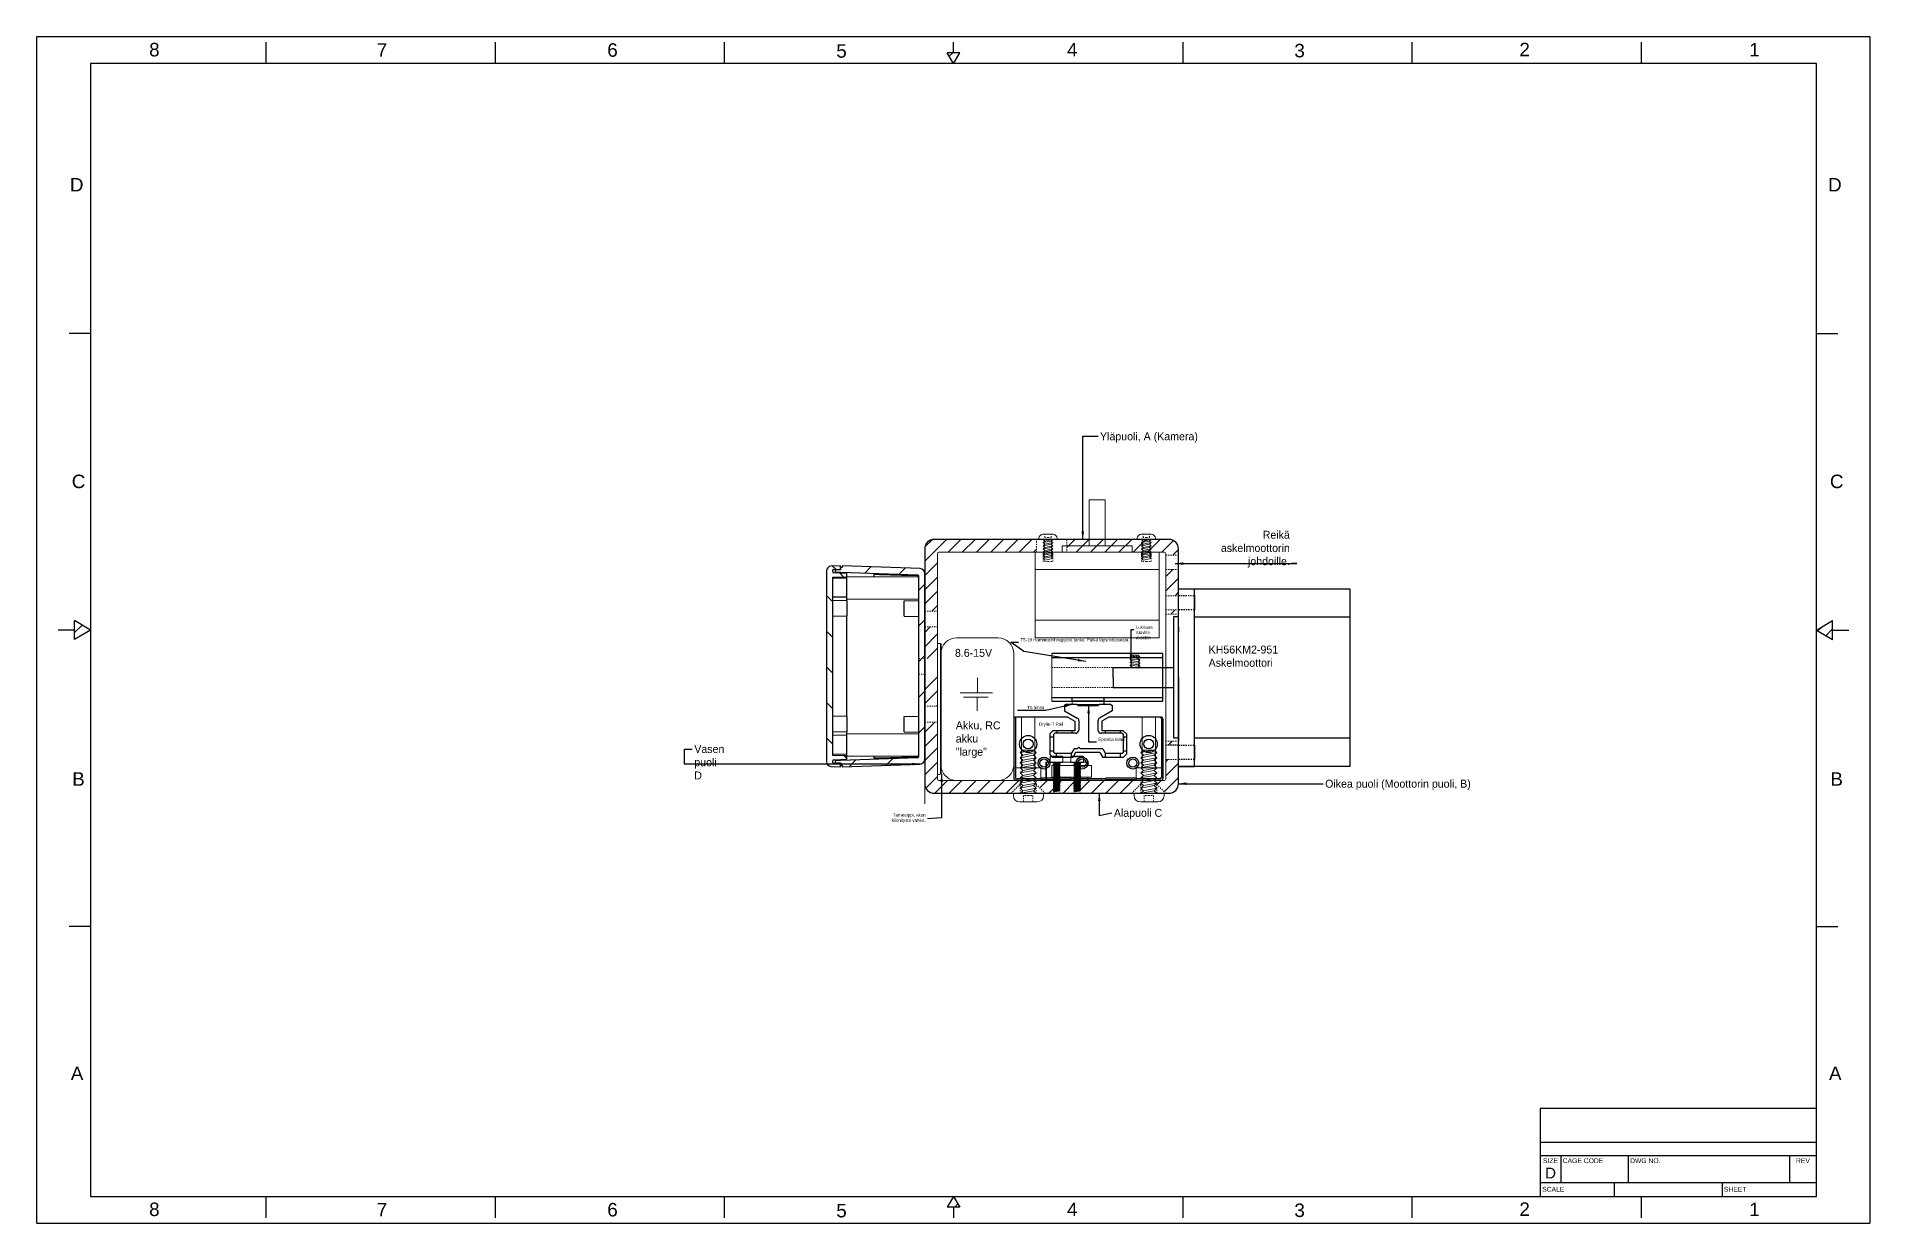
# Model space of a CAD drawing. Header units: millimetres. Extents: x -784753 to 2894, y -738 to 77802.
# Drawn here: x 1672 to 2250, y 383 to 757 of the extents above; entities that cross this region are included whole.
import ezdxf
from ezdxf.enums import TextEntityAlignment as Align

# ---------------------------------------------------------------- set-up
doc = ezdxf.new("R2010")
doc.units = ezdxf.units.MM
for name, pattern in [('HIDDEN2', [0.1875, 0.125, -0.0625]), ('phl_center', [0.75, 0.4, -0.35]), ('phl_thick', [0])]:
    doc.linetypes.add(name, pattern=pattern)
doc.layers.add('1', color=253, linetype='Continuous', plot=False)
doc.layers.add('Assembly-Bolts', color=254, linetype='Continuous', plot=False)
for name, color, linetype in [('Comments', 50, 'Continuous'), ('DEFAULT', 7, 'Continuous'), ('projection', 7, 'Continuous')]:
    doc.layers.add(name, color=color, linetype=linetype)
doc.layers.add('Hatch (ANSI)', color=9, linetype='Continuous', lineweight=9)
doc.styles.add('ARIAL_TTF', font='arial.ttf')
doc.dimstyles.new('ISO-25', dxfattribs={"dimtxt": 2.5, "dimasz": 2.5, "dimexe": 1.25, "dimexo": 0.625, "dimtad": 1, "dimtxsty": 'Standard', "dimcen": 2.5, "dimadec": 0, "dimazin": 0, "dimtfac": 1, "dimtmove": 0, "dimatfit": 3, "dimfxl": 0, "dimarcsym": 0})
pattern_1 = [(45, (-975.584, -176.4846), (-2.245064, 2.245064), [])]

msp = doc.modelspace()

# ---------------------------------------------------------------- texts
at = {"layer": 'Comments', "lineweight": 0}
for s, insert, char_height, width, attachment_point in [('Yläpuoli, A (Kamera)', (2007.465, 632.161), 2.5, 165.77453, 1), ('Reikä askelmoottorin johdoille.', (2067.301, 589.547), 2.5, 27.81419, 9), ('T5-10 Hammashihnapyörä tanko. Pätkä täysmittaisesta.', (1982.422, 567.29), 1, 39.56022, 1), ('Lukitaan ruuvilla akseliin', (2018.776, 571.299), 1, 8.62707, 1), ('KH56KM2-951\\PAskelmoottori', (2041.697, 564.947), 2.5, 35.90225, 1), ('Akku, RC akku "large"', (1961.989, 541.063), 2.5, 14.30216, 1), ('Vasen puoli D', (1879.55, 533.598), 2.5, 0.22237, 1), ('Oikea puoli (Moottorin puoli, B)', (2078.436, 522.663), 2.5, 47.24032, 1), ('Alapuoli C', (2011.831, 513.478), 2.5, 38.52526, 1)]:
    msp.add_mtext(s, dxfattribs=dict(at, insert=insert, char_height=char_height, width=width, attachment_point=attachment_point))
at = {"layer": 'Comments', "char_height": 1}
for s, insert, width, attachment_point in [('T5 hihna', (1989.927, 544.93), 28.74893, 9), ('Drylin-T Rail', (1988.246, 540.669), 39.72961, 1), ('Epoxilla kiinni', (2006.938, 535.901), 8.27509, 1)]:
    msp.add_mtext(s, dxfattribs=dict(at, insert=insert, width=width, attachment_point=attachment_point))
at = {"layer": 'Comments', "lineweight": 0, "insert": (1952.481, 509.09), "char_height": 1, "attachment_point": 9}
msp.add_mtext('Tarrateippi, akun \\Pkiinnitystä varten.', dxfattribs=at)

# ---------------------------------------------------------------- blocks, each defined once
blk = doc.blocks.new('ALUMIINIPUTKI-80x80-FRONTS')
at = {"lineweight": 0}
h = blk.add_hatch(dxfattribs=at)
h.set_pattern_fill('ANSI31', color=252, style=0)
h.set_pattern_definition(pattern_1)
h.paths.add_polyline_path([(4, 42.5), (4, 52.43), (3.6, 52.43), (2.8, 52.43), (2, 52.43), (1.2, 52.43), (0.4, 52.43), (0, 52.43), (0, 45), (0, 42.5)])
h.paths.add_polyline_path([(0.8, 27.43), (1.6, 27.43), (2.4, 27.43), (3.2, 27.43), (4, 27.43), (4, 37.5), (0, 37.5), (0, 27.43)])
h.paths.add_polyline_path([(47.76, 76), (75.5, 76, -0.414214), (76, 75.5), (76, 75), (80, 75), (80, 77, 0.414214), (77, 80), (44.57, 80), (44.77, 79.9), (44.77, 78.34), (44.77, 76.78), (44.77, 76)])
h.paths.add_polyline_path([(0, 69.3), (0, 57.5), (0, 57.43), (0.8, 57.43), (1.6, 57.43), (2.4, 57.43), (3.2, 57.43), (4, 57.43), (4, 75.5, -0.414214), (4.5, 76), (32.24, 76), (35.24, 76), (35.24, 77.56), (35.24, 79.12), (35.24, 80), (3, 80, 0.414214), (0, 77)])
h.paths.add_polyline_path([(80, 64.45), (80, 70.5), (76, 70.5), (76, 62.27), (76.8, 62.27), (77, 62.52), (77.2, 62.27), (77.6, 62.27), (77.8, 62.52), (78, 62.27), (78.4, 62.27), (78.6, 62.52), (78.8, 62.27), (79.2, 62.27), (79.4, 62.52), (79.6, 62.27), (80, 62.27)])
h.paths.add_polyline_path([(73.14, 3.32), (73.14, 2.92), (75.89, 0.16, -0.223314), (75.95, 0), (77, 0, 0.414214), (80, 3), (80, 8.45), (80, 10.63), (79.8, 10.38), (79.6, 10.63), (79.2, 10.63), (79, 10.38), (78.8, 10.63), (78.4, 10.63), (78.2, 10.38), (78, 10.63), (77.6, 10.63), (77.4, 10.38), (77.2, 10.63), (76, 10.63), (76, 4.5, -0.414214), (75.5, 4), (74.6, 4), (73.14, 4)])
h.paths.add_polyline_path([(46.3, 4), (42.55, 4), (42.55, 3.95), (42.55, 3.55), (42.55, 3.15), (42.55, 2.75), (42.55, 2.35), (42.55, 1.95), (42.55, 1.55), (42.55, 1.15), (42.55, 0.75), (42.55, 0), (47.05, 0), (47.05, 0.55), (47.05, 0.95), (47.05, 1.35), (47.05, 1.75), (47.05, 2.15), (47.05, 2.55), (47.05, 2.95), (47.05, 3.35), (47.05, 3.75), (47.05, 4)])
h.paths.add_polyline_path([(28.75, 4), (28.6, 4), (4.5, 4, -0.414214), (4, 4.5), (4, 22.43), (3.6, 22.43), (2.8, 22.43), (2, 22.43), (1.2, 22.43), (0.4, 22.43), (0, 22.43), (0, 10.7), (0, 3, 0.414214), (3, 0), (27.29, 0, -0.223314), (27.35, 0.16), (30.1, 2.92), (30.1, 3.32), (30.1, 4)])
h.paths.add_polyline_path([(35.18, 4), (35.1, 4), (35.1, 3.32), (35.1, 2.92), (37.86, 0.16, -0.223314), (37.92, 0), (40.55, 0), (40.55, 0.55), (40.55, 0.95), (40.55, 1.35), (40.55, 1.75), (40.55, 2.15), (40.55, 2.55), (40.55, 2.95), (40.55, 3.35), (40.55, 3.75), (40.55, 4), (38.4, 4), (38.2, 4), (36.6, 4), (36.4, 4)])
h.paths.add_polyline_path([(67.95, 4), (66.8, 4), (66.67, 4), (56.9, 4), (51.4, 4), (51.29, 4), (49.05, 4), (49.05, 3.95), (49.05, 3.55), (49.05, 3.15), (49.05, 2.75), (49.05, 2.35), (49.05, 1.95), (49.05, 1.55), (49.05, 1.15), (49.05, 0.75), (49.05, 0), (65.32, 0, -0.223314), (65.38, 0.16), (68.14, 2.92), (68.14, 3.32), (68.14, 4)])
h = blk.add_hatch(dxfattribs=at)
h.set_pattern_fill('ANSI31', color=252, style=0)
h.set_pattern_definition(pattern_1)
h.paths.add_polyline_path([(80, 57.77), (79.8, 57.52), (79.6, 57.77), (79.2, 57.77), (79, 57.52), (78.8, 57.77), (78.4, 57.77), (78.2, 57.52), (78, 57.77), (77.6, 57.77), (77.4, 57.52), (77.2, 57.77), (76, 57.77), (76, 56.45), (80, 56.45)])
h.paths.add_polyline_path([(80, 16.45), (76, 16.45), (76, 15.13), (76.8, 15.13), (77, 15.38), (77.2, 15.13), (77.6, 15.13), (77.8, 15.38), (78, 15.13), (78.4, 15.13), (78.6, 15.38), (78.8, 15.13), (79.2, 15.13), (79.4, 15.38), (79.6, 15.13), (80, 15.13)])
for p, q in [((4, 4.5), (4, 75.5)), ((4.5, 76), (75.5, 76)), ((76, 75.5), (76, 4.5)), ((0, 54.93), (0, 57.43)), ((0, 54.93), (0, 52.43)), ((0, 40), (0, 45)), ((0, 40), (0, 42.5)), ((4, 42.5), (4, 37.5)), ((0, 24.93), (0, 27.43)), ((0, 24.93), (0, 22.43)), ((4, 4.5), (4, 4.5)), ((4.5, 4), (75.5, 4)), ((4.5, 4), (4.5, 4)), ((32.6, 4), (30.1, 4)), ((32.6, 4), (35.1, 4)), ((41.55, 4), (40.55, 4)), ((41.55, 4), (42.55, 4)), ((48.05, 4), (47.05, 4)), ((48.05, 4), (49.05, 4)), ((65.38, 0.09), (65.32, 0)), ((70.64, 0), (68.14, 0)), ((70.64, 0), (73.14, 0))]:
    blk.add_line(p, q, dxfattribs=at)
at = {"linetype": 'phl_center', "lineweight": 0}
for p, q in [((35.24, 76), (35.24, 80)), ((44.77, 79.9), (44.77, 76)), ((76, 75), (80, 75)), ((76, 70.5), (80, 70.5)), ((76, 62.27), (80, 62.27)), ((0, 57.43), (4, 57.43)), ((0, 52.43), (4, 52.43)), ((76, 57.77), (80, 57.77)), ((76, 56.45), (80, 56.45)), ((0, 27.43), (4, 27.43)), ((0, 22.43), (4, 22.43)), ((76, 16.45), (80, 16.45)), ((76, 15.13), (80, 15.13)), ((76, 10.63), (80, 10.63)), ((30.1, 2.85), (27.29, 0)), ((30.1, 4), (30.1, 0)), ((35.1, 4), (35.1, 0)), ((35.1, 2.85), (37.92, 0)), ((40.55, 4), (40.55, 0)), ((42.55, 4), (42.55, 0)), ((47.05, 4), (47.05, 0)), ((49.05, 4), (49.05, 0)), ((68.14, 2.85), (65.38, 0.09)), ((68.14, 0), (68.14, 4)), ((73.14, 0), (73.14, 4)), ((73.14, 2.85), (75.95, 0))]:
    blk.add_line(p, q, dxfattribs=at)
blk.add_lwpolyline([(3, 0), (77, 0, 0.414214), (80, 3), (80, 77, 0.414214), (77, 80), (3, 80, 0.414214), (0, 77), (0, 3, 0.414214)], format="xyb", close=True)
at = {"lineweight": 0}
for centre, start, end in [((4.5, 75.5), 90, 180), ((75.5, 75.5), 0, 90), ((4.5, 4.5), 180, 270), ((75.5, 4.5), 270, 0)]:
    blk.add_arc(centre, 0.5, start, end, dxfattribs=at)
blk = doc.blocks.new('TW_01_15_2_FRONT')
at = {"lineweight": 0}
for p, q in [((-23, 16.5), (-23, 19.5)), ((-16.9, 0.5), (-21.1, 0.5))]:
    blk.add_line(p, q, dxfattribs=at)
at = {"color": 252, "lineweight": 0}
for p, q in [((-15.06, 20.5), (-15.06, 16.5)), ((15, 20.5), (15, 16.5)), ((22.85, 16.5), (22.85, 20.5)), ((-16.96, 16.5), (-23.06, 16.5)), ((-21.1, 16.5), (-21.1, 0.5)), ((-15.06, 16.5), (-16.96, 16.5)), ((-16.96, 16.5), (-16.96, 0.5)), ((15, 16.5), (22.85, 16.5)), ((16.9, 0.5), (16.9, 16.5)), ((21.1, 16.5), (21.1, 0.5))]:
    blk.add_line(p, q, dxfattribs=at)
at = {"layer": 'projection', "color": 7, "linetype": 'phl_thick'}
for p, q in [((-23.5, 1), (-23.5, 20)), ((-23, 20.5), (-15.2, 20.5)), ((-23, 1), (-23, 19.5)), ((-22.5, 20), (-15.2, 20)), ((-15, 20.3), (-15.2, 20.5)), ((-15, 19.8), (-15.2, 20)), ((-15, 20.3), (-5.5, 20.3)), ((-15, 19.8), (-5.5, 19.8)), ((-5.5, 20.3), (-5.3, 20.5)), ((-5.5, 19.8), (-5.3, 20)), ((-5.3, 20.5), (5.3, 20.5)), ((-5.3, 20), (5.3, 20)), ((5.5, 20.3), (5.3, 20.5)), ((5.5, 19.8), (5.3, 20)), ((5.5, 20.3), (15, 20.3)), ((5.5, 19.8), (15, 19.8)), ((15, 20.3), (15.2, 20.5)), ((15, 19.8), (15.2, 20)), ((15.2, 20.5), (23, 20.5)), ((15.2, 20), (22.5, 20)), ((23, 1), (23, 19.5)), ((23.5, 1), (23.5, 20)), ((-12, 12.2), (-11, 13.2)), ((-12, 5.8), (-12, 12.2)), ((-11, 13.2), (-4.5, 13.2)), ((-10, 12), (-10, 13.2)), ((-10, 12), (-5.25, 12)), ((-5.25, 12), (-5.25, 13.2)), ((-3.63, 11.7), (-4.5, 13.2)), ((-3.63, 11.7), (4.03, 11.7)), ((4.03, 11.7), (4.9, 13.2)), ((4.9, 13.2), (11.2, 13.2)), ((5.45, 12), (5.45, 13.2)), ((5.45, 12), (10.2, 12)), ((10.2, 12), (10.2, 13.2)), ((12.2, 12.2), (11.2, 13.2)), ((12.2, 5.8), (12.2, 12.2)), ((-12, 11.2), (-11, 11.2)), ((-12, 6.8), (-11, 6.8)), ((-11, 4.8), (-12, 5.8)), ((-11, 6.8), (-11, 11.2)), ((11, 11.2), (12.2, 11.2)), ((11, 6.8), (11, 11.2)), ((11, 6.8), (12.2, 6.8)), ((11.2, 4.8), (12.2, 5.8)), ((-23, 0.5), (-6.45, 0.5)), ((-11, 4.8), (-4.25, 4.8)), ((-10, 5.6), (-5.25, 5.6)), ((-10, 4.8), (-10, 5.6)), ((-6.45, 0.5), (-4.25, 1.77)), ((-5.25, 4.8), (-5.25, 5.6)), ((-4.25, 1.77), (-4.25, 4.8)), ((4.25, 4.8), (11.2, 4.8)), ((4.25, 1.77), (4.25, 4.8)), ((6.45, 0.5), (4.25, 1.77)), ((5.25, 5.6), (10, 5.6)), ((5.25, 4.8), (5.25, 5.6)), ((6.45, 0.5), (22.5, 0.5)), ((10, 4.8), (10, 5.6)), ((22.5, 0.5), (23, 0.5))]:
    blk.add_line(p, q, dxfattribs=at)
for centre, radius in [((-19, 9), 2.7), ((-14, 15), 1.88), ((-14, 15), 1.3), ((2, 15), 1.88), ((2, 15), 1.3), ((14, 15), 1.88), ((14, 15), 1.3), ((19, 9), 2.7), ((-19, 9), 1.55), ((19, 9), 1.55)]:
    blk.add_circle(centre, radius, dxfattribs=at)
for centre, start, end in [((-23, 20), 90, 180), ((-22.5, 19.5), 90, 180), ((22.5, 19.5), 0, 90), ((23, 20), 0, 90), ((-23, 1), 180, 270), ((-22.5, 1), 180, 270), ((22.5, 1), 270, 0), ((23, 1), 270, 0)]:
    blk.add_arc(centre, 0.5, start, end, dxfattribs=at)
blk = doc.blocks.new('TS_01_15_1_FRONT')
at = {"layer": 'projection', "color": 7, "linetype": 'phl_thick'}
for p, q in [((-11, 15.1), (-10.6, 15.5)), ((-11, 9.5), (-11, 15.1)), ((-10.6, 15.5), (-5.4, 15.5)), ((-4.533975, 14), (-5.4, 15.5)), ((-4.533975, 14), (2.5, 14)), ((3, 13.5), (2.5, 14)), ((3, 13.5), (3.5, 14)), ((3.5, 14), (4.533975, 14)), ((4.533975, 14), (5.4, 15.5)), ((5.4, 15.5), (10.6, 15.5)), ((11, 15.1), (10.6, 15.5)), ((11, 9.5), (11, 15.1)), ((-10.6, 9.1), (-11, 9.5)), ((-10.6, 9.1), (-4, 9.1)), ((-3, 5.17735), (-3, 8.1)), ((3, 5.17735), (3, 8.1)), ((4, 9.1), (10.6, 9.1)), ((10.6, 9.1), (11, 9.5)), ((-7.5, 2.001924), (-3.5, 4.311325)), ((-7.5, 0.4), (-7.5, 2.001924)), ((-7.1, 0), (-7.5, 0.4)), ((-7.1, 0), (-3.5, 0)), ((-3.5, 0), (-3, 0.5)), ((-3, 0.5), (3, 0.5)), ((3.5, 0), (3, 0.5)), ((7.5, 2.001924), (3.5, 4.311325)), ((3.5, 0), (7.1, 0)), ((7.1, 0), (7.5, 0.4)), ((7.5, 0.4), (7.5, 2.001924))]:
    blk.add_line(p, q, dxfattribs=at)
for centre, start, end in [((-4, 8.1), 0, 90), ((4, 8.1), 90, 180), ((-4, 5.17735), 300.000005954, 0), ((4, 5.17735), 180, 239.999994046)]:
    blk.add_arc(centre, 1, start, end, dxfattribs=at)
blk = doc.blocks.new('kh56_askelmoottori_left')
for p, q in [((184.25, 0), (184.25, 56)), ((184.25, 56), (238.25, 56)), ((184.25, 51.57), (184.25, 53.82)), ((189.25, 0), (189.25, 56)), ((189.25, 53.82), (189.25, 49.32)), ((238.25, 56), (238.25, 0)), ((184.25, 47.1), (182.65, 47.1)), ((182.65, 47.1), (182.65, 9)), ((184.25, 28), (184.25, 47.1)), ((189.25, 47.1), (238.25, 47.1)), ((184.25, 24.82), (184.25, 43.88)), ((184.25, 43.88), (184.25, 42.28)), ((184.25, 28), (184.25, 38.41)), ((163.65, 28), (163.65, 31.18)), ((163.65, 31.18), (182.65, 31.18)), ((163.65, 28), (163.65, 24.82)), ((163.65, 24.82), (182.65, 24.82)), ((182.65, 9), (184.25, 9)), ((184.25, 4.43), (184.25, 6.68)), ((189.25, 9), (238.25, 9)), ((189.25, 6.68), (189.25, 2.18)), ((238.25, 0), (184.25, 0)), ((184.25, 0), (189.25, 0))]:
    blk.add_line(p, q)
at = {"linetype": 'phl_center'}
for p, q in [((184.25, 53.82), (189.25, 53.82)), ((189.25, 49.32), (184.25, 49.32)), ((184.25, 6.68), (189.25, 6.68)), ((189.25, 2.18), (184.25, 2.18))]:
    blk.add_line(p, q, dxfattribs=at)
blk = doc.blocks.new('T5_40mm_hihnaratas_left')
for p, q in [((127.17, -36.68), (92.17, -36.68)), ((92.17, -37.88), (127.17, -37.88)), ((127.17, -51.73), (127.17, -36.68)), ((92.17, -50.53), (127.17, -50.53)), ((92.17, -51.73), (127.17, -51.73))]:
    blk.add_line(p, q)
at = {"lineweight": 0}
for p, q in [((92.17, -44.21), (92.17, -36.68)), ((92.17, -36.68), (92.17, -51.73)), ((127.17, -37.88), (117.17, -37.88)), ((117.17, -41.08), (119.67, -41.08))]:
    blk.add_line(p, q, dxfattribs=at)
at = {"linetype": 'phl_center', "lineweight": 0}
for p, q in [((117.17, -37.88), (117.17, -41.08)), ((119.67, -41.08), (119.67, -37.88)), ((92.17, -41.08), (127.17, -41.08)), ((92.17, -47.43), (127.17, -47.43))]:
    blk.add_line(p, q, dxfattribs=at)
blk = doc.blocks.new('rattaan-lukitus-ruuvi')
at = {"lineweight": 0}
for p, q in [((1010.95, 151.1), (1011.45, 151.6)), ((1010.95, 151.1), (1010.95, 149.04)), ((1011.45, 150.57), (1010.95, 150.57)), ((1011.2, 148.6), (1011.45, 151.6)), ((1011.45, 151.6), (1011.95, 151.1)), ((1011.45, 150.07), (1011.45, 150.57)), ((1011.7, 149.1), (1011.95, 151.1)), ((1011.95, 151.1), (1012.45, 151.6)), ((1012.2, 148.6), (1012.45, 151.6)), ((1012.45, 151.6), (1012.95, 151.1)), ((1012.7, 149.1), (1012.95, 151.1)), ((1012.95, 151.1), (1013.45, 151.6)), ((1013.2, 148.6), (1013.45, 151.6)), ((1013.45, 151.6), (1013.95, 151.1)), ((1013.7, 149.1), (1013.95, 151.1)), ((1013.95, 151.1), (1014.45, 151.6)), ((1014.2, 148.6), (1014.45, 151.6)), ((1014.45, 151.6), (1014.95, 151.1)), ((1014.7, 149.1), (1014.95, 151.1)), ((1011.45, 149.57), (1010.95, 149.57)), ((1010.95, 149.04), (1011.2, 148.6)), ((1011.2, 148.6), (1011.7, 149.1)), ((1011.45, 150.07), (1011.45, 149.57)), ((1011.7, 149.1), (1012.2, 148.6)), ((1012.2, 148.6), (1012.7, 149.1)), ((1012.7, 149.1), (1013.2, 148.6)), ((1013.2, 148.6), (1013.7, 149.1)), ((1013.7, 149.1), (1014.2, 148.6)), ((1014.2, 148.6), (1014.7, 149.1))]:
    blk.add_line(p, q, dxfattribs=at)
for p in [(1011.95, 151.1), (1012.45, 151.6), (1012.95, 151.1), (1013.45, 151.6), (1013.95, 151.1), (1014.45, 151.6), (1014.95, 151.1), (1012.2, 148.6), (1012.7, 149.1), (1013.2, 148.6), (1013.7, 149.1), (1014.2, 148.6), (1014.7, 149.1)]:
    blk.add_point(p, dxfattribs=at)
blk = doc.blocks.new('MICROSWITCH-TOP')
at = {"lineweight": 0}
for p, q in [((1274.35, 144.35), (1274.35, 150.15)), ((1274.35, 150.15), (1287.55, 150.15)), ((1274.55, 144.35), (1274.55, 150.15)), ((1276.19, 147.25), (1276.19, 149.05)), ((1276.19, 149.05), (1288.75, 149.05)), ((1276.19, 145.45), (1276.19, 149.05)), ((1276.19, 147.25), (1276.19, 145.45)), ((1276.19, 145.45), (1288.75, 145.45)), ((1277.7, 150.15), (1276.6, 150.15)), ((1277.7, 150.15), (1278.8, 150.15)), ((1284.2, 150.15), (1283.1, 150.15)), ((1284.2, 150.15), (1285.3, 150.15)), ((1287.43, 144.35), (1287.44, 145.45)), ((1287.48, 149.05), (1287.49, 150.15)), ((1287.55, 149.05), (1287.55, 150.15)), ((1287.55, 144.35), (1287.55, 145.45)), ((1288.75, 149.05), (1288.75, 145.45)), ((1287.55, 144.35), (1274.35, 144.35))]:
    blk.add_line(p, q, dxfattribs=at)
at = {"linetype": 'phl_center', "lineweight": 0}
for p, q in [((1276.6, 150.17), (1276.6, 149.07)), ((1276.6, 145.47), (1276.6, 144.37)), ((1278.8, 150.17), (1278.8, 149.07)), ((1278.8, 145.47), (1278.8, 144.37)), ((1283.1, 150.17), (1283.1, 149.07)), ((1283.1, 145.47), (1283.1, 144.37)), ((1285.3, 150.17), (1285.3, 149.07)), ((1285.3, 145.47), (1285.3, 144.37))]:
    blk.add_line(p, q, dxfattribs=at)
blk = doc.blocks.new('M2-MICROSWITCH-KIINNITYS')
at = {"lineweight": 0}
for p, q in [((1149.89, 123.53), (1150.09, 123.73)), ((1149.89, 119.93), (1149.89, 123.53)), ((1150.09, 123.73), (1151.89, 123.73)), ((1150.09, 123.73), (1150.09, 119.73)), ((1151.89, 123.73), (1151.89, 122.73)), ((1151.89, 122.73), (1152.09, 122.33)), ((1151.89, 122.73), (1151.89, 120.73)), ((1151.89, 122.73), (1152.09, 120.73)), ((1151.89, 121.73), (1151.89, 119.73)), ((1152.09, 122.33), (1152.29, 122.73)), ((1152.09, 122.33), (1152.29, 121.13)), ((1152.29, 122.73), (1152.49, 122.33)), ((1152.29, 122.73), (1152.49, 120.73)), ((1152.49, 122.33), (1152.69, 122.73)), ((1152.49, 122.33), (1152.69, 121.13)), ((1152.69, 122.73), (1152.89, 122.33)), ((1152.69, 122.73), (1152.89, 120.73)), ((1152.89, 122.33), (1153.09, 122.73)), ((1152.89, 122.33), (1153.09, 121.13)), ((1153.09, 122.73), (1153.29, 122.33)), ((1153.09, 122.73), (1153.29, 120.73)), ((1153.29, 122.33), (1153.49, 122.73)), ((1153.29, 122.33), (1153.49, 121.13)), ((1153.49, 122.73), (1153.69, 122.33)), ((1153.49, 122.73), (1153.69, 120.73)), ((1153.69, 122.33), (1153.89, 122.73)), ((1153.69, 122.33), (1153.89, 121.13)), ((1153.89, 122.73), (1154.09, 122.33)), ((1153.89, 122.73), (1154.09, 120.73)), ((1154.09, 122.33), (1154.29, 122.73)), ((1154.09, 122.33), (1154.29, 121.13)), ((1154.29, 122.73), (1154.49, 122.33)), ((1154.29, 122.73), (1154.49, 120.73)), ((1154.49, 122.33), (1154.69, 122.73)), ((1154.49, 122.33), (1154.69, 121.13)), ((1154.69, 122.73), (1154.89, 122.33)), ((1154.69, 122.73), (1154.89, 120.73)), ((1154.89, 122.33), (1155.09, 122.73)), ((1154.89, 122.33), (1155.09, 121.13)), ((1155.09, 122.73), (1155.29, 122.33)), ((1155.09, 122.73), (1155.29, 120.73)), ((1155.29, 122.33), (1155.49, 122.73)), ((1155.29, 122.33), (1155.49, 121.13)), ((1155.49, 122.73), (1155.69, 122.33)), ((1155.49, 122.73), (1155.69, 120.73)), ((1155.69, 122.33), (1155.89, 122.73)), ((1155.69, 122.33), (1155.89, 121.13)), ((1155.89, 122.73), (1156.09, 122.33)), ((1155.89, 122.73), (1156.09, 120.73)), ((1156.09, 122.33), (1156.29, 122.73)), ((1156.09, 122.33), (1156.29, 121.13)), ((1156.29, 122.73), (1156.49, 122.33)), ((1156.29, 122.73), (1156.49, 120.73)), ((1156.49, 122.33), (1156.69, 122.73)), ((1156.49, 122.33), (1156.69, 121.13)), ((1156.69, 122.73), (1156.89, 122.33)), ((1156.69, 122.73), (1156.89, 120.73)), ((1156.89, 122.33), (1157.09, 122.73)), ((1156.89, 122.33), (1157.09, 121.13)), ((1157.09, 122.73), (1157.29, 122.33)), ((1157.09, 122.73), (1157.29, 120.73)), ((1157.29, 122.33), (1157.49, 122.73)), ((1157.29, 122.33), (1157.49, 121.13)), ((1157.49, 122.73), (1157.69, 122.33)), ((1157.49, 122.73), (1157.69, 120.73)), ((1157.69, 122.33), (1157.89, 122.73)), ((1157.69, 122.33), (1157.89, 121.13)), ((1157.89, 122.73), (1158.09, 122.33)), ((1157.89, 122.73), (1158.09, 120.73)), ((1158.09, 122.33), (1158.29, 122.73)), ((1158.09, 122.33), (1158.29, 121.13)), ((1158.29, 122.73), (1158.49, 122.33)), ((1158.29, 122.73), (1158.49, 120.73)), ((1158.49, 122.33), (1158.69, 122.73)), ((1158.49, 122.33), (1158.69, 121.13)), ((1158.69, 122.73), (1158.89, 122.33)), ((1158.69, 122.73), (1158.89, 120.73)), ((1158.89, 122.33), (1159.09, 122.73)), ((1158.89, 122.33), (1159.09, 121.13)), ((1159.09, 122.73), (1159.29, 122.33)), ((1159.09, 122.73), (1159.29, 120.73)), ((1159.29, 122.33), (1159.49, 122.73)), ((1159.29, 122.33), (1159.49, 121.13)), ((1159.49, 122.73), (1159.69, 122.33)), ((1159.49, 122.73), (1159.69, 120.73)), ((1159.69, 122.33), (1159.89, 122.73)), ((1159.69, 122.33), (1159.89, 121.13)), ((1159.89, 122.73), (1160.09, 122.33)), ((1159.89, 122.73), (1160.09, 120.73)), ((1160.09, 122.33), (1160.29, 122.73)), ((1160.09, 122.33), (1160.29, 121.13)), ((1160.29, 122.73), (1160.49, 122.33)), ((1160.29, 122.73), (1160.49, 120.73)), ((1160.49, 122.33), (1160.69, 122.73)), ((1160.49, 122.33), (1160.69, 121.13)), ((1160.69, 122.73), (1160.89, 122.33)), ((1160.69, 122.73), (1160.89, 120.73)), ((1160.89, 122.33), (1161.09, 121.13)), ((1149.89, 119.93), (1150.09, 119.73)), ((1151.89, 119.73), (1150.09, 119.73)), ((1152.09, 120.73), (1151.89, 121.13)), ((1152.09, 120.73), (1152.29, 121.13)), ((1152.49, 120.73), (1152.29, 121.13)), ((1152.49, 120.73), (1152.69, 121.13)), ((1152.89, 120.73), (1152.69, 121.13)), ((1152.89, 120.73), (1153.09, 121.13)), ((1153.29, 120.73), (1153.09, 121.13)), ((1153.29, 120.73), (1153.49, 121.13)), ((1153.69, 120.73), (1153.49, 121.13)), ((1153.69, 120.73), (1153.89, 121.13)), ((1154.09, 120.73), (1153.89, 121.13)), ((1154.09, 120.73), (1154.29, 121.13)), ((1154.49, 120.73), (1154.29, 121.13)), ((1154.49, 120.73), (1154.69, 121.13)), ((1154.89, 120.73), (1154.69, 121.13)), ((1154.89, 120.73), (1155.09, 121.13)), ((1155.29, 120.73), (1155.09, 121.13)), ((1155.29, 120.73), (1155.49, 121.13)), ((1155.69, 120.73), (1155.49, 121.13)), ((1155.69, 120.73), (1155.89, 121.13)), ((1156.09, 120.73), (1155.89, 121.13)), ((1156.09, 120.73), (1156.29, 121.13)), ((1156.49, 120.73), (1156.29, 121.13)), ((1156.49, 120.73), (1156.69, 121.13)), ((1156.89, 120.73), (1156.69, 121.13)), ((1156.89, 120.73), (1157.09, 121.13)), ((1157.29, 120.73), (1157.09, 121.13)), ((1157.29, 120.73), (1157.49, 121.13)), ((1157.69, 120.73), (1157.49, 121.13)), ((1157.69, 120.73), (1157.89, 121.13)), ((1158.09, 120.73), (1157.89, 121.13)), ((1158.09, 120.73), (1158.29, 121.13)), ((1158.49, 120.73), (1158.29, 121.13)), ((1158.49, 120.73), (1158.69, 121.13)), ((1158.89, 120.73), (1158.69, 121.13)), ((1158.89, 120.73), (1159.09, 121.13)), ((1159.29, 120.73), (1159.09, 121.13)), ((1159.29, 120.73), (1159.49, 121.13)), ((1159.69, 120.73), (1159.49, 121.13)), ((1159.69, 120.73), (1159.89, 121.13)), ((1160.09, 120.73), (1159.89, 121.13)), ((1160.09, 120.73), (1160.29, 121.13)), ((1160.49, 120.73), (1160.29, 121.13)), ((1160.49, 120.73), (1160.69, 121.13)), ((1160.89, 120.73), (1160.69, 121.13)), ((1160.89, 120.73), (1161.09, 121.13))]:
    blk.add_line(p, q, dxfattribs=at)
for p in [(1151.89, 122.73), (1152.09, 122.33), (1152.29, 122.73), (1152.49, 122.33), (1152.69, 122.73), (1152.89, 122.33), (1153.09, 122.73), (1153.29, 122.33), (1153.49, 122.73), (1153.69, 122.33), (1153.89, 122.73), (1154.09, 122.33), (1154.29, 122.73), (1154.49, 122.33), (1154.69, 122.73), (1154.89, 122.33), (1155.09, 122.73), (1155.29, 122.33), (1155.49, 122.73), (1155.69, 122.33), (1155.89, 122.73), (1156.09, 122.33), (1156.29, 122.73), (1156.49, 122.33), (1156.69, 122.73), (1156.89, 122.33), (1157.09, 122.73), (1157.29, 122.33), (1157.49, 122.73), (1157.69, 122.33), (1157.89, 122.73), (1158.09, 122.33), (1158.29, 122.73), (1158.49, 122.33), (1158.69, 122.73), (1158.89, 122.33), (1159.09, 122.73), (1159.29, 122.33), (1159.49, 122.73), (1159.69, 122.33), (1159.89, 122.73), (1160.09, 122.33), (1160.29, 122.73), (1160.49, 122.33), (1160.69, 122.73), (1160.89, 122.33)]:
    blk.add_point(p, dxfattribs=at)
blk = doc.blocks.new('HAMMOND-1591XXBTBU-FRONT')
h = blk.add_hatch()
h.set_pattern_fill('ANSI31', color=256, scale=63.5, style=0)
h.set_pattern_definition([(45, (881.298, -183.769), (-5.61266, 5.61266), [])])
edge = h.paths.add_edge_path()
edge.add_ellipse((1132.37, 84.36), major_axis=(0, 1.5), ratio=1, start_angle=0, end_angle=88)
edge.add_line((1130.87, 84.41), (1130.76, 81.36))
edge.add_line((1130.76, 81.36), (1131.24, 81.36))
edge.add_line((1131.24, 81.36), (1131.76, 81.36))
edge.add_line((1131.76, 81.36), (1131.86, 83.62))
edge.add_ellipse((1132.11, 83.61), major_axis=(0.011, 0.25), ratio=1, start_angle=2.5, end_angle=90, ccw=False)
edge.add_line((1132.11, 83.86), (1132.66, 83.86))
edge.add_ellipse((1132.66, 83.61), major_axis=(0, 0.25), ratio=1, start_angle=272.5, end_angle=360, ccw=False)
edge.add_line((1132.91, 83.62), (1133.01, 81.36))
edge.add_line((1133.01, 81.36), (1133.07, 79.6))
edge.add_ellipse((1133.32, 79.61), major_axis=(-0.009, 0.25), ratio=1, start_angle=90, end_angle=178)
edge.add_line((1133.32, 79.36), (1133.95, 79.36))
edge.add_ellipse((1133.95, 79.61), major_axis=(0, -0.25), ratio=1, start_angle=0, end_angle=88)
edge.add_line((1134.2, 79.6), (1134.35, 83.86))
edge.add_line((1134.35, 83.86), (1190.49, 83.86))
edge.add_line((1190.49, 83.86), (1190.64, 79.6))
edge.add_ellipse((1190.89, 79.61), major_axis=(-0.25, -0.009), ratio=1, start_angle=360, end_angle=448)
edge.add_line((1190.89, 79.36), (1191.52, 79.36))
edge.add_ellipse((1191.52, 79.61), major_axis=(0.25, 0), ratio=1, start_angle=270, end_angle=358)
edge.add_line((1191.77, 79.6), (1191.83, 81.36))
edge.add_line((1191.83, 81.36), (1191.93, 83.62))
edge.add_ellipse((1192.18, 83.61), major_axis=(0.011, 0.25), ratio=1, start_angle=2.5, end_angle=90, ccw=False)
edge.add_line((1192.18, 83.86), (1192.73, 83.86))
edge.add_ellipse((1192.73, 83.61), major_axis=(0, 0.25), ratio=1, start_angle=272.5, end_angle=360, ccw=False)
edge.add_line((1192.98, 83.62), (1193.08, 81.36))
edge.add_line((1193.08, 81.36), (1193.6, 81.36))
edge.add_line((1193.6, 81.36), (1194.08, 81.36))
edge.add_line((1194.08, 81.36), (1193.97, 84.41))
edge.add_ellipse((1192.47, 84.36), major_axis=(1.5, 0.05), ratio=1, start_angle=0, end_angle=88)
edge.add_line((1192.47, 85.86), (1132.37, 85.86))
h = blk.add_hatch()
h.set_pattern_fill('ANSI31', color=256, scale=63.5, angle=-90, style=0)
h.set_pattern_definition([(-45, (881.298, -183.769), (5.61266, 5.61266), [])])
edge = h.paths.add_edge_path()
edge.add_line((1194.08, 80.86), (1193.6, 80.86))
edge.add_line((1193.6, 80.86), (1193.6, 81.36))
edge.add_line((1193.6, 81.36), (1193.08, 81.36))
edge.add_line((1193.08, 81.36), (1192.84, 81.36))
edge.add_line((1192.84, 81.36), (1192.7, 82.99))
edge.add_ellipse((1192.58, 82.98), major_axis=(0.125, 0.011), ratio=1, start_angle=0, end_angle=85)
edge.add_line((1192.58, 83.11), (1192.36, 83.11))
edge.add_ellipse((1192.36, 82.98), major_axis=(-0.125, 0), ratio=1, start_angle=270, end_angle=355)
edge.add_line((1192.24, 82.99), (1192.09, 81.36))
edge.add_line((1192.09, 81.36), (1191.25, 57.1))
edge.add_ellipse((1191, 57.11), major_axis=(-0.009, -0.25), ratio=1, start_angle=2, end_angle=90, ccw=False)
edge.add_line((1191, 56.86), (1133.84, 56.86))
edge.add_ellipse((1133.84, 57.11), major_axis=(0, -0.25), ratio=1, start_angle=272, end_angle=360, ccw=False)
edge.add_line((1133.59, 57.1), (1132.75, 81.36))
edge.add_line((1132.75, 81.36), (1132.6, 82.99))
edge.add_ellipse((1132.48, 82.98), major_axis=(-0.011, 0.125), ratio=1, start_angle=270, end_angle=355)
edge.add_line((1132.48, 83.11), (1132.26, 83.11))
edge.add_ellipse((1132.26, 82.98), major_axis=(0, 0.125), ratio=1, start_angle=0, end_angle=85)
edge.add_line((1132.14, 82.99), (1132, 81.36))
edge.add_line((1132, 81.36), (1131.76, 81.36))
edge.add_line((1131.76, 81.36), (1131.24, 81.36))
edge.add_line((1131.24, 81.36), (1131.24, 80.86))
edge.add_line((1131.24, 80.86), (1130.76, 80.86))
edge.add_line((1130.76, 80.86), (1131.62, 56.3))
edge.add_ellipse((1133.12, 56.36), major_axis=(0.05, -1.5), ratio=1, start_angle=270, end_angle=358)
edge.add_line((1133.12, 54.86), (1191.72, 54.86))
edge.add_ellipse((1191.72, 56.36), major_axis=(0, -1.5), ratio=1, start_angle=0, end_angle=88)
edge.add_line((1193.22, 56.3), (1194.08, 80.86))
for p, q in [((1130.87, 84.41), (1130.76, 81.36)), ((1130.76, 81.36), (1131.76, 81.36)), ((1132, 81.36), (1131.24, 81.36)), ((1131.24, 81.36), (1131.24, 80.86)), ((1131.76, 81.36), (1131.86, 83.62)), ((1132.14, 82.99), (1132, 81.36)), ((1132.11, 83.86), (1132.66, 83.86)), ((1132.48, 83.11), (1132.26, 83.11)), ((1192.47, 85.86), (1132.37, 85.86)), ((1132.94, 83.11), (1132.48, 83.11)), ((1132.75, 81.36), (1132.6, 82.99)), ((1133.59, 57.1), (1132.75, 81.36)), ((1132.75, 81.36), (1133.01, 81.36)), ((1132.91, 83.62), (1133.01, 81.36)), ((1133.01, 81.36), (1133.07, 79.6)), ((1134.2, 79.6), (1134.35, 83.86)), ((1134.35, 83.86), (1190.49, 83.86)), ((1134.75, 79.36), (1134.67, 83.86)), ((1140.59, 79.36), (1140.67, 83.86)), ((1141.75, 79.36), (1141.67, 83.86)), ((1146.59, 79.36), (1146.67, 83.86)), ((1178.25, 79.36), (1178.17, 83.86)), ((1183.09, 79.36), (1183.17, 83.86)), ((1184.25, 79.36), (1184.17, 83.86)), ((1190.09, 79.36), (1190.17, 83.86)), ((1190.49, 83.86), (1190.64, 79.6)), ((1192.09, 81.36), (1191.25, 57.1)), ((1191.77, 79.6), (1191.83, 81.36)), ((1191.83, 81.36), (1191.93, 83.62)), ((1191.83, 81.36), (1192.09, 81.36)), ((1192.36, 83.11), (1191.9, 83.11)), ((1192.24, 82.99), (1192.09, 81.36)), ((1192.18, 83.86), (1192.73, 83.86)), ((1192.58, 83.11), (1192.36, 83.11)), ((1192.84, 81.36), (1192.7, 82.99)), ((1193.6, 81.36), (1192.84, 81.36)), ((1192.98, 83.62), (1193.08, 81.36)), ((1193.08, 81.36), (1194.08, 81.36)), ((1193.6, 80.86), (1193.6, 81.36)), ((1194.08, 81.36), (1193.97, 84.41)), ((1131.24, 80.86), (1130.76, 80.86)), ((1130.76, 80.86), (1131.62, 56.3)), ((1133.32, 79.36), (1133.95, 79.36)), ((1133.95, 79.36), (1134.17, 79.36)), ((1134.17, 79.36), (1134.07, 56.86)), ((1134.17, 79.36), (1141.17, 79.36)), ((1141.17, 79.36), (1141.27, 56.86)), ((1141.17, 79.36), (1141.75, 79.36)), ((1146.59, 79.36), (1141.75, 79.36)), ((1146.59, 79.36), (1178.25, 79.36)), ((1183.09, 79.36), (1178.25, 79.36)), ((1183.09, 79.36), (1183.67, 79.36)), ((1183.67, 79.36), (1183.57, 56.86)), ((1183.67, 79.36), (1190.67, 79.36)), ((1190.67, 79.36), (1190.77, 56.86)), ((1190.67, 79.36), (1190.89, 79.36)), ((1190.89, 79.36), (1191.52, 79.36)), ((1193.22, 56.3), (1194.08, 80.86)), ((1194.08, 80.86), (1193.6, 80.86)), ((1134.13, 70.86), (1133.53, 70.86)), ((1191.31, 70.86), (1190.71, 70.86)), ((1141.75, 61.36), (1141.67, 56.86)), ((1141.75, 61.36), (1146.59, 61.36)), ((1146.59, 61.36), (1146.67, 56.86)), ((1178.25, 61.36), (1178.17, 56.86)), ((1178.25, 61.36), (1183.09, 61.36)), ((1183.09, 61.36), (1183.17, 56.86)), ((1133.12, 54.86), (1191.72, 54.86)), ((1191, 56.86), (1133.84, 56.86))]:
    blk.add_line(p, q)
at = {"linetype": 'phl_center', "lineweight": 0}
for p, q in [((1159.92, 54.86), (1159.92, 56.86)), ((1164.92, 54.86), (1164.92, 56.86))]:
    blk.add_line(p, q, dxfattribs=at)
at = {"flags": 128}
for points in [[(1134.05, 56.86), (1134.04, 56.86), (1134.03, 56.86), (1134.02, 56.86), (1134.01, 56.86), (1134, 56.87), (1133.99, 56.87), (1133.98, 56.88), (1133.97, 56.89), (1133.96, 56.9), (1133.95, 56.9), (1133.94, 56.91), (1133.93, 56.92), (1133.92, 56.94), (1133.91, 56.95), (1133.91, 56.96), (1133.9, 56.97), (1133.89, 56.99), (1133.89, 57), (1133.88, 57.02), (1133.88, 57.03), (1133.88, 57.05), (1133.87, 57.06), (1133.87, 57.08), (1133.87, 57.1)], [(1190.97, 57.1), (1190.97, 57.08), (1190.97, 57.06), (1190.96, 57.05), (1190.96, 57.03), (1190.96, 57.02), (1190.95, 57), (1190.95, 56.99), (1190.94, 56.97), (1190.93, 56.96), (1190.93, 56.95), (1190.92, 56.94), (1190.91, 56.92), (1190.9, 56.91), (1190.89, 56.9), (1190.88, 56.9), (1190.87, 56.89), (1190.86, 56.88), (1190.85, 56.87), (1190.84, 56.87), (1190.83, 56.86), (1190.82, 56.86), (1190.81, 56.86), (1190.8, 56.86), (1190.79, 56.86)]]:
    blk.add_lwpolyline(points, dxfattribs=at)
for centre, radius, start, end in [((1132.37, 84.36), 1.5, 90, 178), ((1132.11, 83.61), 0.25, 90, 177.5), ((1132.26, 82.98), 0.125, 90, 175), ((1132.48, 82.98), 0.125, 5, 90), ((1132.66, 83.61), 0.25, 2.5, 90), ((1192.18, 83.61), 0.25, 90, 177.5), ((1192.36, 82.98), 0.125, 90, 175), ((1192.47, 84.36), 1.5, 2, 90), ((1192.58, 82.98), 0.125, 5, 90), ((1192.73, 83.61), 0.25, 2.5, 90), ((1133.32, 79.61), 0.25, 182, 270), ((1133.95, 79.61), 0.25, 270, 358), ((1190.89, 79.61), 0.25, 182, 270), ((1191.52, 79.61), 0.25, 270, 358), ((1133.12, 56.36), 1.5, 182, 270), ((1133.84, 57.11), 0.25, 182, 270), ((1191, 57.11), 0.25, 270, 358), ((1191.72, 56.36), 1.5, 270, 358)]:
    blk.add_arc(centre, radius, start, end)
for centre, major_axis, start_param, end_param in [((1134.6, 85.5), (-2.59, 114.58), 1.698683, 1.821053), ((1190.24, 85.5), (2.59, 114.58), 4.462133, 4.584503)]:
    blk.add_ellipse(centre, major_axis=major_axis, ratio=0.012351, start_param=start_param, end_param=end_param)
blk = doc.blocks.new('TARRATEIPPI-LEFT')
at = {"lineweight": 0}
for p, q in [((980.38, 223.71), (979.58, 223.71)), ((979.58, 223.71), (979.58, 182.41)), ((980.58, 223.56), (980.83, 223.56)), ((980.58, 182.61), (980.58, 223.51)), ((980.58, 223.41), (980.92, 223.41)), ((980.58, 223.26), (980.83, 223.26)), ((980.58, 223.11), (980.92, 223.11)), ((980.58, 222.96), (980.83, 222.96)), ((980.58, 222.81), (980.92, 222.81)), ((980.58, 222.66), (980.83, 222.66)), ((980.58, 222.51), (980.92, 222.51)), ((980.58, 222.36), (980.83, 222.36)), ((980.58, 222.21), (980.92, 222.21)), ((980.58, 222.06), (980.83, 222.06)), ((980.58, 221.91), (980.92, 221.91)), ((980.58, 221.76), (980.83, 221.76)), ((980.58, 221.61), (980.92, 221.61)), ((980.58, 221.46), (980.83, 221.46)), ((980.58, 221.31), (980.92, 221.31)), ((980.58, 221.16), (980.83, 221.16)), ((980.58, 221.01), (980.92, 221.01)), ((980.58, 220.86), (980.83, 220.86)), ((980.58, 220.71), (980.92, 220.71)), ((980.58, 220.56), (980.83, 220.56)), ((980.58, 220.41), (980.92, 220.41)), ((980.58, 220.26), (980.83, 220.26)), ((980.58, 220.11), (980.92, 220.11)), ((980.58, 219.96), (980.83, 219.96)), ((980.58, 219.81), (980.92, 219.81)), ((980.58, 219.66), (980.83, 219.66)), ((980.58, 219.51), (980.92, 219.51)), ((980.58, 219.36), (980.83, 219.36)), ((980.58, 219.21), (980.92, 219.21)), ((980.58, 219.06), (980.83, 219.06)), ((980.58, 218.91), (980.92, 218.91)), ((980.58, 218.76), (980.83, 218.76)), ((980.58, 218.61), (980.92, 218.61)), ((980.58, 218.46), (980.83, 218.46)), ((980.58, 218.31), (980.92, 218.31)), ((980.58, 218.16), (980.83, 218.16)), ((980.58, 218.01), (980.92, 218.01)), ((980.58, 217.86), (980.83, 217.86)), ((980.58, 217.71), (980.92, 217.71)), ((980.58, 217.56), (980.83, 217.56)), ((980.58, 217.41), (980.92, 217.41)), ((980.58, 217.26), (980.83, 217.26)), ((980.58, 217.11), (980.92, 217.11)), ((980.58, 216.96), (980.83, 216.96)), ((980.58, 216.81), (980.92, 216.81)), ((980.58, 216.66), (980.83, 216.66)), ((980.58, 216.51), (980.92, 216.51)), ((980.58, 216.36), (980.83, 216.36)), ((980.58, 216.21), (980.92, 216.21)), ((980.58, 216.06), (980.83, 216.06)), ((980.58, 215.91), (980.92, 215.91)), ((980.58, 215.76), (980.83, 215.76)), ((980.58, 215.61), (980.92, 215.61)), ((980.58, 215.46), (980.83, 215.46)), ((980.58, 215.31), (980.92, 215.31)), ((980.58, 215.16), (980.83, 215.16)), ((980.58, 215.01), (980.92, 215.01)), ((980.58, 214.86), (980.83, 214.86)), ((980.58, 214.71), (980.92, 214.71)), ((980.58, 214.56), (980.83, 214.56)), ((980.58, 214.41), (980.92, 214.41)), ((980.58, 214.26), (980.83, 214.26)), ((980.58, 214.11), (980.92, 214.11)), ((980.58, 213.96), (980.83, 213.96)), ((980.58, 213.81), (980.92, 213.81)), ((980.58, 213.66), (980.83, 213.66)), ((980.58, 213.51), (980.92, 213.51)), ((980.58, 213.36), (980.83, 213.36)), ((980.58, 213.21), (980.92, 213.21)), ((980.58, 213.06), (980.83, 213.06)), ((980.58, 212.91), (980.92, 212.91)), ((980.58, 212.76), (980.83, 212.76)), ((980.58, 212.61), (980.92, 212.61)), ((980.58, 212.46), (980.83, 212.46)), ((980.58, 212.31), (980.92, 212.31)), ((980.58, 212.16), (980.83, 212.16)), ((980.58, 212.01), (980.92, 212.01)), ((980.58, 211.86), (980.83, 211.86)), ((980.58, 211.71), (980.92, 211.71)), ((980.58, 211.56), (980.83, 211.56)), ((980.58, 211.41), (980.92, 211.41)), ((980.58, 211.26), (980.83, 211.26)), ((980.58, 211.11), (980.92, 211.11)), ((980.58, 210.96), (980.83, 210.96)), ((980.58, 210.81), (980.92, 210.81)), ((980.58, 210.66), (980.83, 210.66)), ((980.58, 210.51), (980.92, 210.51)), ((980.58, 210.36), (980.83, 210.36)), ((980.58, 210.21), (980.92, 210.21)), ((980.58, 210.06), (980.83, 210.06)), ((980.58, 209.91), (980.92, 209.91)), ((980.58, 209.76), (980.83, 209.76)), ((980.58, 209.61), (980.92, 209.61)), ((980.58, 209.46), (980.83, 209.46)), ((980.58, 209.31), (980.92, 209.31)), ((980.58, 209.16), (980.83, 209.16)), ((980.58, 209.01), (980.92, 209.01)), ((980.58, 208.86), (980.83, 208.86)), ((980.58, 208.71), (980.92, 208.71)), ((980.58, 208.56), (980.83, 208.56)), ((980.58, 208.41), (980.92, 208.41)), ((980.58, 208.26), (980.83, 208.26)), ((980.58, 208.11), (980.92, 208.11)), ((980.58, 207.96), (980.83, 207.96)), ((980.58, 207.81), (980.92, 207.81)), ((980.58, 207.66), (980.83, 207.66)), ((980.58, 207.51), (980.92, 207.51)), ((980.58, 207.36), (980.83, 207.36)), ((980.58, 207.21), (980.92, 207.21)), ((980.58, 207.06), (980.83, 207.06)), ((980.58, 206.91), (980.92, 206.91)), ((980.58, 206.76), (980.83, 206.76)), ((980.58, 206.61), (980.92, 206.61)), ((980.58, 206.46), (980.83, 206.46)), ((980.58, 206.31), (980.92, 206.31)), ((980.58, 206.16), (980.83, 206.16)), ((980.58, 206.01), (980.92, 206.01)), ((980.58, 205.86), (980.83, 205.86)), ((980.58, 205.71), (980.92, 205.71)), ((980.58, 205.56), (980.83, 205.56)), ((980.58, 205.41), (980.92, 205.41)), ((980.58, 205.26), (980.83, 205.26)), ((980.58, 205.11), (980.92, 205.11)), ((980.58, 204.96), (980.83, 204.96)), ((980.58, 204.81), (980.92, 204.81)), ((980.58, 204.66), (980.83, 204.66)), ((980.58, 204.51), (980.92, 204.51)), ((980.58, 204.36), (980.83, 204.36)), ((980.58, 204.21), (980.92, 204.21)), ((980.58, 204.06), (980.83, 204.06)), ((980.58, 203.91), (980.92, 203.91)), ((980.58, 203.76), (980.83, 203.76)), ((980.58, 203.61), (980.92, 203.61)), ((980.58, 203.46), (980.83, 203.46)), ((980.58, 203.31), (980.92, 203.31)), ((980.58, 203.16), (980.83, 203.16)), ((980.58, 203.01), (980.92, 203.01)), ((980.58, 202.86), (980.83, 202.86)), ((980.58, 202.71), (980.92, 202.71)), ((980.58, 202.56), (980.83, 202.56)), ((980.58, 202.41), (980.92, 202.41)), ((980.58, 202.26), (980.83, 202.26)), ((980.58, 202.11), (980.92, 202.11)), ((980.58, 201.96), (980.83, 201.96)), ((980.58, 201.81), (980.92, 201.81)), ((980.58, 201.66), (980.83, 201.66)), ((980.58, 201.51), (980.92, 201.51)), ((980.58, 201.36), (980.83, 201.36)), ((980.58, 201.21), (980.92, 201.21)), ((980.58, 201.06), (980.83, 201.06)), ((980.58, 200.91), (980.92, 200.91)), ((980.58, 200.76), (980.83, 200.76)), ((980.58, 200.61), (980.92, 200.61)), ((980.58, 200.46), (980.83, 200.46)), ((980.58, 200.31), (980.92, 200.31)), ((980.58, 200.16), (980.83, 200.16)), ((980.58, 200.01), (980.92, 200.01)), ((980.58, 199.86), (980.83, 199.86)), ((980.58, 199.71), (980.92, 199.71)), ((980.58, 199.56), (980.83, 199.56)), ((980.58, 199.41), (980.92, 199.41)), ((980.58, 199.26), (980.83, 199.26)), ((980.58, 199.11), (980.92, 199.11)), ((980.58, 198.96), (980.83, 198.96)), ((980.58, 198.81), (980.92, 198.81)), ((980.58, 198.66), (980.83, 198.66)), ((980.58, 198.51), (980.92, 198.51)), ((980.58, 198.36), (980.83, 198.36)), ((980.58, 198.21), (980.92, 198.21)), ((980.58, 198.06), (980.83, 198.06)), ((980.58, 197.91), (980.92, 197.91)), ((980.58, 197.76), (980.83, 197.76)), ((980.58, 197.61), (980.92, 197.61)), ((980.58, 197.46), (980.83, 197.46)), ((980.58, 197.31), (980.92, 197.31)), ((980.58, 197.16), (980.83, 197.16)), ((980.58, 197.01), (980.92, 197.01)), ((980.58, 196.86), (980.83, 196.86)), ((980.58, 196.71), (980.92, 196.71)), ((980.58, 196.56), (980.83, 196.56)), ((980.58, 196.41), (980.92, 196.41)), ((980.58, 196.26), (980.83, 196.26)), ((980.58, 196.11), (980.92, 196.11)), ((980.58, 195.96), (980.83, 195.96)), ((980.58, 195.81), (980.92, 195.81)), ((980.58, 195.66), (980.83, 195.66)), ((980.58, 195.51), (980.92, 195.51)), ((980.58, 195.36), (980.83, 195.36)), ((980.58, 195.21), (980.92, 195.21)), ((980.58, 195.06), (980.83, 195.06)), ((980.58, 194.91), (980.92, 194.91)), ((980.58, 194.76), (980.83, 194.76)), ((980.58, 194.61), (980.92, 194.61)), ((980.58, 194.46), (980.83, 194.46)), ((980.58, 194.31), (980.92, 194.31)), ((980.58, 194.16), (980.83, 194.16)), ((980.58, 194.01), (980.92, 194.01)), ((980.58, 193.86), (980.83, 193.86)), ((980.58, 193.71), (980.92, 193.71)), ((980.58, 193.56), (980.83, 193.56)), ((980.58, 193.41), (980.92, 193.41)), ((980.58, 193.26), (980.83, 193.26)), ((980.58, 193.11), (980.92, 193.11)), ((980.58, 192.96), (980.83, 192.96)), ((980.58, 192.81), (980.92, 192.81)), ((980.58, 192.66), (980.83, 192.66)), ((980.58, 192.51), (980.92, 192.51)), ((980.58, 192.36), (980.83, 192.36)), ((980.58, 192.21), (980.92, 192.21)), ((980.58, 192.06), (980.83, 192.06)), ((980.58, 191.91), (980.92, 191.91)), ((980.58, 191.76), (980.83, 191.76)), ((980.58, 191.61), (980.92, 191.61)), ((980.58, 191.46), (980.83, 191.46)), ((980.58, 191.31), (980.92, 191.31)), ((980.58, 191.16), (980.83, 191.16)), ((980.58, 191.01), (980.92, 191.01)), ((980.58, 190.86), (980.83, 190.86)), ((980.58, 190.71), (980.92, 190.71)), ((980.58, 190.56), (980.83, 190.56)), ((980.58, 190.41), (980.92, 190.41)), ((980.58, 190.26), (980.83, 190.26)), ((980.58, 190.11), (980.92, 190.11)), ((980.58, 189.96), (980.83, 189.96)), ((980.58, 189.81), (980.92, 189.81)), ((980.58, 189.66), (980.83, 189.66)), ((980.58, 189.51), (980.92, 189.51)), ((980.58, 189.36), (980.83, 189.36)), ((980.58, 189.21), (980.92, 189.21)), ((980.58, 189.06), (980.83, 189.06)), ((980.58, 188.91), (980.92, 188.91)), ((980.58, 188.76), (980.83, 188.76)), ((980.58, 188.61), (980.92, 188.61)), ((980.58, 188.46), (980.83, 188.46)), ((980.58, 188.31), (980.92, 188.31)), ((980.58, 188.16), (980.83, 188.16)), ((980.58, 188.01), (980.92, 188.01)), ((980.58, 187.86), (980.83, 187.86)), ((980.58, 187.71), (980.92, 187.71)), ((980.58, 187.56), (980.83, 187.56)), ((980.58, 187.41), (980.92, 187.41)), ((980.58, 187.26), (980.83, 187.26)), ((980.58, 187.11), (980.92, 187.11)), ((980.58, 186.96), (980.83, 186.96)), ((980.58, 186.81), (980.92, 186.81)), ((980.58, 186.66), (980.83, 186.66)), ((980.58, 186.51), (980.92, 186.51)), ((980.58, 186.36), (980.83, 186.36)), ((980.58, 186.21), (980.92, 186.21)), ((980.58, 186.06), (980.83, 186.06)), ((980.58, 185.91), (980.92, 185.91)), ((980.58, 185.76), (980.83, 185.76)), ((980.58, 185.61), (980.92, 185.61)), ((980.58, 185.46), (980.83, 185.46)), ((980.58, 185.31), (980.92, 185.31)), ((980.58, 185.16), (980.83, 185.16)), ((980.58, 185.01), (980.92, 185.01)), ((979.58, 182.41), (979.58, 182.41)), ((979.58, 182.41), (980.38, 182.41)), ((980.58, 184.86), (980.83, 184.86)), ((980.58, 184.71), (980.92, 184.71)), ((980.58, 184.56), (980.83, 184.56)), ((980.58, 184.41), (980.92, 184.41)), ((980.58, 184.26), (980.83, 184.26)), ((980.58, 184.11), (980.92, 184.11)), ((980.58, 183.96), (980.83, 183.96)), ((980.58, 183.81), (980.92, 183.81)), ((980.58, 183.66), (980.83, 183.66)), ((980.58, 183.51), (980.92, 183.51)), ((980.58, 183.36), (980.83, 183.36)), ((980.58, 183.21), (980.92, 183.21)), ((980.58, 183.06), (980.83, 183.06)), ((980.58, 182.91), (980.92, 182.91)), ((980.58, 182.76), (980.83, 182.76)), ((980.58, 182.61), (980.92, 182.61))]:
    blk.add_line(p, q, dxfattribs=at)
for centre, start, end in [((980.38, 223.51), 0, 90), ((980.38, 182.61), 270, 0)]:
    blk.add_arc(centre, 0.2, start, end, dxfattribs=at)
blk = doc.blocks.new('AKKU-FRONTS')
at = {"lineweight": 0}
for p, q in [((974.65, 104.17), (961.65, 104.17)), ((956.65, 99.17), (956.65, 64.17)), ((979.65, 64.17), (979.65, 99.17)), ((968.16, 86.83), (962.74, 86.83)), ((962.74, 86.83), (972.87, 86.83)), ((968.16, 91.54), (968.16, 86.83)), ((971.57, 85.41), (963.8, 85.41)), ((965.21, 85.41), (971.57, 85.41)), ((968.06, 85.41), (968.06, 81.13)), ((961.65, 59.17), (974.65, 59.17))]:
    blk.add_line(p, q, dxfattribs=at)
for centre, start, end in [((961.65, 99.17), 450, 540), ((974.65, 99.17), 0, 90), ((961.65, 64.17), 540, 630), ((974.65, 64.17), 270, 360)]:
    blk.add_arc(centre, 5, start, end, dxfattribs=at)
at = {"lineweight": 0, "insert": (961.07, 100.67), "char_height": 2.5, "width": 13.1061, "attachment_point": 1}
blk.add_mtext('8.6-15V', dxfattribs=at)
blk = doc.blocks.new('*X387')
at = {"layer": 'DEFAULT', "color": 7, "linetype": 'Continuous'}
blk.add_line((17.025, 0.3), (17.082, 0.359), dxfattribs=at)
blk = doc.blocks.new('*X388')
at = {"layer": 'DEFAULT', "color": 7, "linetype": 'Continuous'}
for p, q in [((33.115, 11.066), (33.028, 10.984)), ((33.179, 10.897), (33.299, 11.019))]:
    blk.add_line(p, q, dxfattribs=at)
blk = doc.blocks.new('*X389')
at = {"layer": 'DEFAULT', "color": 7, "linetype": 'Continuous'}
for p, q in [((0.841, 11.092), (0.7, 10.955)), ((0.961, 10.979), (0.989, 11.006))]:
    blk.add_line(p, q, dxfattribs=at)
blk = doc.blocks.new('*X390')
at = {"layer": 'DEFAULT', "color": 7, "linetype": 'Continuous'}
blk.add_line((16.989, 21.699), (16.921, 21.636), dxfattribs=at)
blk = doc.blocks.new('SHEET-D')
at = {"layer": 'DEFAULT', "color": 7, "linetype": 'HIDDEN2'}
for p, q in [((2316.04, -43.12), (2316.04, -417.16)), ((2894.11, -43.12), (2316.04, -43.12)), ((2894.11, -417.16), (2894.11, -43.12)), ((2316.04, -417.16), (2894.11, -417.16))]:
    blk.add_line(p, q, dxfattribs=at)
at = {"layer": 'DEFAULT', "color": 7, "linetype": 'Continuous'}
for p, q in [((2388.3, -44.82), (2388.3, -51.62)), ((2460.56, -44.82), (2460.56, -51.62)), ((2532.82, -44.82), (2532.82, -51.62)), ((2605.08, -48.22), (2605.08, -44.82)), ((2677.34, -44.82), (2677.34, -51.62)), ((2749.59, -44.82), (2749.59, -51.62)), ((2821.85, -44.82), (2821.85, -51.62)), ((2877.11, -51.62), (2333.05, -51.62)), ((2333.05, -51.62), (2333.05, -408.66)), ((2607.04, -48.22), (2603.11, -48.22)), ((2605.08, -51.62), (2603.11, -48.22)), ((2605.08, -51.62), (2607.04, -48.22)), ((2877.11, -408.66), (2877.11, -51.62)), ((2333.05, -136.63), (2326.25, -136.63)), ((2877.11, -136.63), (2883.91, -136.63)), ((2327.95, -230.14), (2322.84, -230.14)), ((2333.05, -230.14), (2327.95, -227.19)), ((2327.95, -233.08), (2327.95, -227.19)), ((2333.05, -230.14), (2327.95, -233.08)), ((2877.11, -230.14), (2882.21, -227.19)), ((2877.11, -230.14), (2882.21, -233.08)), ((2882.21, -233.08), (2882.21, -227.19)), ((2882.21, -230.14), (2887.31, -230.14)), ((2333.05, -323.65), (2326.25, -323.65)), ((2877.11, -323.65), (2883.91, -323.65)), ((2790.06, -380.95), (2790.06, -408.66)), ((2877.11, -380.95), (2790.06, -380.95)), ((2877.11, -391.66), (2790.06, -391.66)), ((2877.11, -395.91), (2790.06, -395.91)), ((2796.52, -395.91), (2796.52, -404.41)), ((2817.77, -395.91), (2817.77, -404.41)), ((2868.61, -395.91), (2868.61, -404.41)), ((2877.11, -404.41), (2790.06, -404.41)), ((2813.35, -404.41), (2813.35, -408.66)), ((2847.35, -404.41), (2847.35, -408.66)), ((2333.05, -408.66), (2877.11, -408.66)), ((2388.3, -408.66), (2388.3, -415.46)), ((2460.56, -408.66), (2460.56, -415.46)), ((2532.82, -408.66), (2532.82, -415.46)), ((2605.08, -408.66), (2603.11, -412.06)), ((2605.08, -408.66), (2607.04, -412.06)), ((2677.34, -408.66), (2677.34, -415.46)), ((2749.59, -408.66), (2749.59, -415.46)), ((2821.85, -408.66), (2821.85, -415.46)), ((2607.04, -412.06), (2603.11, -412.06)), ((2605.08, -412.06), (2605.08, -415.46))]:
    blk.add_line(p, q, dxfattribs=at)
at = {"color": 0, "xscale": 17.00193276708238, "yscale": 17.00193276708238, "zscale": 17.00193276708238}
for name in ['*X390', '*X389', '*X388', '*X387']:
    blk.add_blockref(name, (2316.04, -417.16), dxfattribs=at).dxf.unprotected_set("ltscale", 0)
at = {"layer": 'DEFAULT', "color": 7, "linetype": 'Continuous', "style": 'ARIAL_TTF'}
for s, height, p in [('8', 4.25, (2351.5, -45.08)), ('7', 4.25, (2423.27, -45.19)), ('6', 4.25, (2495.93, -45.19)), ('5', 4.25, (2568.12, -45.49)), ('4', 4.25, (2640.85, -45.1)), ('3', 4.25, (2712.54, -45.38)), ('2', 4.25, (2783.47, -45.04)), ('1', 4.25, (2855.94, -45.11)), ('D', 4.25, (2326.52, -87.66)), ('D', 4.25, (2880.79, -87.66)), ('C', 4.25, (2327.1, -181.17)), ('C', 4.25, (2881.36, -181.17)), ('B', 4.25, (2327.25, -274.98)), ('B', 4.25, (2881.52, -274.98)), ('A', 4.25, (2326.81, -367.76)), ('A', 4.25, (2881.08, -367.76)), ('SIZE', 1.53, (2790.91, -396.65)), (' CAGE CODE', 1.53, (2796.52, -396.65)), (' DWG NO.', 1.53, (2817.77, -396.65)), ('REV', 1.53, (2870.66, -396.65)), ('D', 3.4, (2791.59, -399.62)), (' SCALE', 1.53, (2790.06, -405.66)), (' SHEET', 1.53, (2847.35, -405.66)), ('8', 4.25, (2351.5, -410.62)), ('7', 4.25, (2423.27, -410.73)), ('6', 4.25, (2495.93, -410.73)), ('5', 4.25, (2568.12, -411.03)), ('4', 4.25, (2640.85, -410.65)), ('3', 4.25, (2712.54, -410.92)), ('2', 4.25, (2783.47, -410.58)), ('1', 4.25, (2855.94, -410.65))]:
    blk.add_text(s, height=height, dxfattribs=at).set_placement(p, align=Align.TOP_LEFT)
blk = doc.blocks.new('KH39FM2-STEPMOTOR-LEFTS')
at = {"lineweight": 0}
for p, q in [((0, 19.5), (0, -19.5)), ((0, 19.5), (27, 19.5)), ((21.5, 19.5), (5.5, 19.5)), ((5.5, 19.5), (5.5, -19.5)), ((21.5, -19.5), (21.5, 19.5)), ((27, -19.5), (27, 19.5)), ((0, 11), (-2, 11)), ((-2, 11), (-2, -11)), ((0, 0), (0, 11)), ((-16.5, 0), (-16.5, 2.5)), ((-16.5, 2.5), (-2, 2.5)), ((-16.5, 0), (-16.5, -2.5)), ((-16.5, -2.5), (-2, -2.5)), ((-2, -11), (0, -11)), ((0, -19.5), (27, -19.5)), ((13.5, -19.5), (21.5, -19.5))]:
    blk.add_line(p, q, dxfattribs=at)
at = {"linetype": 'phl_center', "lineweight": 0}
for p, q in [((3, 17), (0, 17)), ((3, 14), (0, 14)), ((3, 15.5), (3, 17)), ((3, 15.5), (3, 14)), ((3, -14), (0, -14)), ((3, -17), (0, -17)), ((3, -15.5), (3, -14)), ((3, -15.5), (3, -17))]:
    blk.add_line(p, q, dxfattribs=at)
blk = doc.blocks.new('M3x0.5x6.5-LEFTS')
at = {"lineweight": 0}
for p, q in [((-1.65, 1.55), (-1.65, -1.55)), ((0, 2.85), (-0.35, 2.85)), ((0, 0), (0, 2.85)), ((0, 2.85), (0, -2.85)), ((0, 0), (0, 1.5)), ((0, 1.5), (0, 1)), ((0, 1.5), (0.5, 1)), ((0, 1.5), (0.5, -1)), ((0.5, 1), (1, 1.5)), ((0.5, 1), (1, -1.5)), ((1, 1.5), (1.5, 1)), ((1, 1.5), (1.5, -1)), ((1.5, 1), (2, 1.5)), ((1.5, 1), (2, -1.5)), ((2, 1.5), (2.5, 1)), ((2, 1.5), (2.5, -1)), ((2.5, 1), (3, 1.5)), ((2.5, 1), (3, -1.5)), ((3, 1.5), (3.5, 1)), ((3, 1.5), (3.5, -1)), ((3.5, 1), (4, 1.5)), ((3.5, 1), (4, -1.5)), ((4, 1.5), (4.5, 1)), ((4, 1.5), (4.5, -1)), ((4.5, 1), (5, 1.5)), ((4.5, 1), (5, -1.5)), ((5, 1.5), (5.5, 1)), ((5, 1.5), (5.5, -1)), ((5.5, 1), (6, 1.5)), ((5.5, 1), (6, -1.5)), ((6, 1.5), (6.5, -1)), ((-0.35, -2.85), (0, -2.85)), ((0, -1.5), (0, -1)), ((0, -1.5), (0.5, -1)), ((0.5, -1), (1, -1.5)), ((1, -1.5), (1.5, -1)), ((1.5, -1), (2, -1.5)), ((2, -1.5), (2.5, -1)), ((2.5, -1), (3, -1.5)), ((3, -1.5), (3.5, -1)), ((3.5, -1), (4, -1.5)), ((4, -1.5), (4.5, -1)), ((4.5, -1), (5, -1.5)), ((5, -1.5), (5.5, -1)), ((5.5, -1), (6, -1.5)), ((6, -1.5), (6.5, -1))]:
    blk.add_line(p, q, dxfattribs=at)
at = {"linetype": 'phl_center', "lineweight": 0}
for p, q in [((-0.65, 1), (-1.65, 1)), ((-0.65, 0), (-0.65, 1)), ((-0.65, 0), (-0.65, -1)), ((-0.65, -1), (-1.65, -1))]:
    blk.add_line(p, q, dxfattribs=at)
at = {"lineweight": 0}
for centre, start, end in [((-0.35, 1.55), 90, 180), ((-0.35, -1.55), 180, 270)]:
    blk.add_arc(centre, 1.3, start, end, dxfattribs=at)
blk = doc.blocks.new('M5X0.8-FLATHEAD-LEFTS-CARRIAGE')
at = {"lineweight": 0}
for p, q in [((-2.75, -2.85), (-2.75, 2.65)), ((-0.75, 4.65), (0, 4.65)), ((0, 0), (0, 4.65)), ((0, 0), (0, 2.5)), ((0, 2.5), (0.8, 1.7)), ((0, 2.5), (0.8, -1.7)), ((0, 0), (0, -4.85)), ((0, 0), (0, -2.5)), ((0.8, 1.7), (1.6, 2.5)), ((0.8, 1.7), (1.6, -2.5)), ((1.6, 2.5), (2.4, 1.7)), ((1.6, 2.5), (2.4, -1.7)), ((2.4, 1.7), (3.2, 2.5)), ((2.4, 1.7), (3.2, -2.5)), ((3.2, 2.5), (4, 1.7)), ((3.2, 2.5), (4, -1.7)), ((4, 1.7), (4.8, 2.5)), ((4, 1.7), (4.8, -2.5)), ((4.8, 2.5), (5.6, 1.7)), ((4.8, 2.5), (5.6, -1.7)), ((5.6, 1.7), (6.4, 2.5)), ((5.6, 1.7), (6.4, -2.5)), ((6.4, 2.5), (7.2, 1.7)), ((6.4, 2.5), (7.2, -1.7)), ((7.2, 1.7), (8, 2.5)), ((7.2, 1.7), (8, -2.5)), ((8, 2.5), (8.8, 1.7)), ((8, 2.5), (8.8, -1.7)), ((8.8, 1.7), (9.6, 2.5)), ((8.8, 1.7), (9.6, -2.5)), ((9.6, 2.5), (10.4, 1.7)), ((9.6, 2.5), (10.4, -1.7)), ((10.4, 1.7), (11.2, 2.5)), ((10.4, 1.7), (11.2, -2.5)), ((11.2, 2.5), (12, 1.7)), ((11.2, 2.5), (12, -1.7)), ((12, 1.7), (12.8, 2.5)), ((12, 1.7), (12.8, -2.5)), ((12.8, 2.5), (13.6, 1.7)), ((12.8, 2.5), (13.6, -1.7)), ((13.6, 1.7), (13.6, -1.7)), ((0, -4.85), (-0.75, -4.85)), ((0, -2.5), (0.8, -1.7)), ((0.8, -1.7), (1.6, -2.5)), ((1.6, -2.5), (2.4, -1.7)), ((2.4, -1.7), (3.2, -2.5)), ((3.2, -2.5), (4, -1.7)), ((4, -1.7), (4.8, -2.5)), ((4.8, -2.5), (5.6, -1.7)), ((5.6, -1.7), (6.4, -2.5)), ((6.4, -2.5), (7.2, -1.7)), ((7.2, -1.7), (8, -2.5)), ((8, -2.5), (8.8, -1.7)), ((8.8, -1.7), (9.6, -2.5)), ((9.6, -2.5), (10.4, -1.7)), ((10.4, -1.7), (11.2, -2.5)), ((11.2, -2.5), (12, -1.7)), ((12, -1.7), (12.8, -2.5)), ((12.8, -2.5), (13.6, -1.7))]:
    blk.add_line(p, q, dxfattribs=at)
at = {"linetype": 'phl_center', "lineweight": 0}
for p, q in [((-0.75, 1.5), (-2.75, 1.5)), ((-0.75, 0), (-0.75, 1.5)), ((-0.75, 0), (-0.75, -1.5)), ((-0.75, -1.5), (-2.75, -1.5))]:
    blk.add_line(p, q, dxfattribs=at)
at = {"lineweight": 0}
for centre, start, end in [((-0.75, 2.65), 90, 180), ((-0.75, -2.85), 180, 270)]:
    blk.add_arc(centre, 2, start, end, dxfattribs=at)

# ---------------------------------------------------------------- linework, layer by layer
at = {"lineweight": 0}
for p, q in [((1952.195, 573.413), (1952.195, 575.913)), ((1952.195, 575.843), (1952.195, 570.843)), ((2028.195, 529.045), (2028.195, 529.045)), ((2028.195, 529.045), (2028.195, 529.045)), ((1952.195, 523.91), (1952.195, 515.08)), ((1987.373, 522.413), (1982.373, 522.413)), ((2025.149, 522.413), (2020.149, 522.413))]:
    msp.add_line(p, q, dxfattribs=at)
for p, q in [((2032.195, 554.865), (2032.195, 574.865)), ((2032.195, 554.865), (2032.195, 534.865)), ((1998.66, 548.614), (2008.66, 548.614)), ((1998.66, 547.414), (1998.66, 548.614)), ((2008.66, 547.414), (1998.66, 547.414)), ((2003.66, 547.414), (2008.66, 547.414)), ((2008.66, 548.614), (2008.66, 547.414)), ((2008.66, 547.414), (2008.66, 546.414))]:
    msp.add_line(p, q)
at = {"linetype": 'phl_center'}
msp.add_line((2032.195, 533.545), (2028.16, 533.545), dxfattribs=at)
at = {"layer": 'Hatch (ANSI)'}
msp.add_line((1998.66, 547.414), (1998.66, 546.414), dxfattribs=at)
at = {"layer": 'Hatch (ANSI)', "lineweight": 0}
msp.add_line((2000.299, 546.413), (2007.299, 546.413), dxfattribs=at)

# ---------------------------------------------------------------- block references
at = {"lineweight": 0}
for name, p, rotation in [('KH39FM2-STEPMOTOR-LEFTS', (2006.565, 594.413), 270), ('M3x0.5x6.5-LEFTS', (1991.065, 598.413), 270), ('M3x0.5x6.5-LEFTS', (2022.065, 598.413), 270), ('HAMMOND-1591XXBTBU-FRONT', (2007.052, -604.007), 89.99999999999999), ('M5X0.8-FLATHEAD-LEFTS-CARRIAGE', (1984.799, 518.413), 90), ('M5X0.8-FLATHEAD-LEFTS-CARRIAGE', (2022.83, 518.413), 90)]:
    msp.add_blockref(name, p, dxfattribs=dict(at, rotation=rotation))
for name, p in [('ALUMIINIPUTKI-80x80-FRONTS', (1952.195, 518.413)), ('kh56_askelmoottori_left', (1847.945, 526.865)), ('T5_40mm_hihnaratas_left', (1900.087, 599.124))]:
    msp.add_blockref(name, p)
for name, p in [('AKKU-FRONTS', (1000.654, 463.238)), ('TARRATEIPPI-LEFT', (976.611, 341.928)), ('MICROSWITCH-TOP', (716.054, 378.064))]:
    msp.add_blockref(name, p, dxfattribs=at)
at = {"rotation": 180}
for name, p in [('TS_01_15_1_FRONT', (2003.799, 546.413)), ('TW_01_15_2_FRONT', (2003.799, 542.913))]:
    msp.add_blockref(name, p, dxfattribs=at)
at = {"layer": '1', "lineweight": 0, "rotation": 270}
for p in [(1872.016, 1679.985), (1878.516, 1679.985)]:
    msp.add_blockref('M2-MICROSWITCH-KIINNITYS', p, dxfattribs=at)
at = {"layer": 'Assembly-Bolts', "lineweight": 0, "rotation": 270}
msp.add_blockref('rattaan-lukitus-ruuvi', (1868.402, 1572.862), dxfattribs=at)
at = {"layer": 'projection', "lineweight": 0}
msp.add_blockref('SHEET-D', (-643.809, 800), dxfattribs=at)

msp.set_redraw_order([(e.dxf.handle, doc.entitydb.next_handle()) for e in msp.query("TEXT MTEXT ATTDEF DIMENSION ARC_DIMENSION")])  # texts and dimensions are drawn at this point

# ---------------------------------------------------------------- leaders
at = {"layer": 'Comments', "lineweight": 0, "annotation_type": 0, "has_hookline": 1}
for points, hookline_direction, text_width in [([(2002.016, 598.413), (2002.016, 630.911), (2006.84, 630.911)], 0, 42.083), ([(2031.186, 590.797), (2069.481, 590.797), (2067.926, 590.797)], 1, 34.583), ([(2017.255, 559.64), (2017.255, 570.049), (2018.151, 570.049)], 0, 8.333), ([(2002.937, 559.934), (1983.454, 563.129), (1979.297, 566.04), (1981.797, 566.04)], 0, 34.167), ([(1950.747, 527.612), (1876.479, 527.612), (1876.425, 532.348), (1878.925, 532.348)], 0, 29.583), ([(1957.536, 524.54), (1957.536, 510.641), (1953.106, 510.34)], 1, 16.167), ([(2032.195, 521.413), (2077.763, 521.413), (2077.811, 521.413)], 0, 50.417), ([(2007.231, 518.413), (2007.231, 511.405), (2011.206, 512.228)], 0, 20)]:
    msp.add_leader(points, dimstyle='ISO-25', override={"dimgap": 0.625, "dimtad": 0}, dxfattribs=dict(at, hookline_direction=hookline_direction, text_width=text_width))
at = {"layer": 'Comments', "annotation_type": 0, "has_hookline": 1}
for points, hookline_direction, text_width in [([(1998.66, 546.414), (1990.42, 544.463), (1981.484, 544.474)], 1, 7), ([(2003.86, 546.114), (2003.86, 534.651), (2006.313, 534.651)], 0, 7.333)]:
    msp.add_leader(points, dimstyle='ISO-25', override={"dimgap": 0.625, "dimtad": 0}, dxfattribs=dict(at, hookline_direction=hookline_direction, text_width=text_width))

doc.saveas('drawing.dxf')
